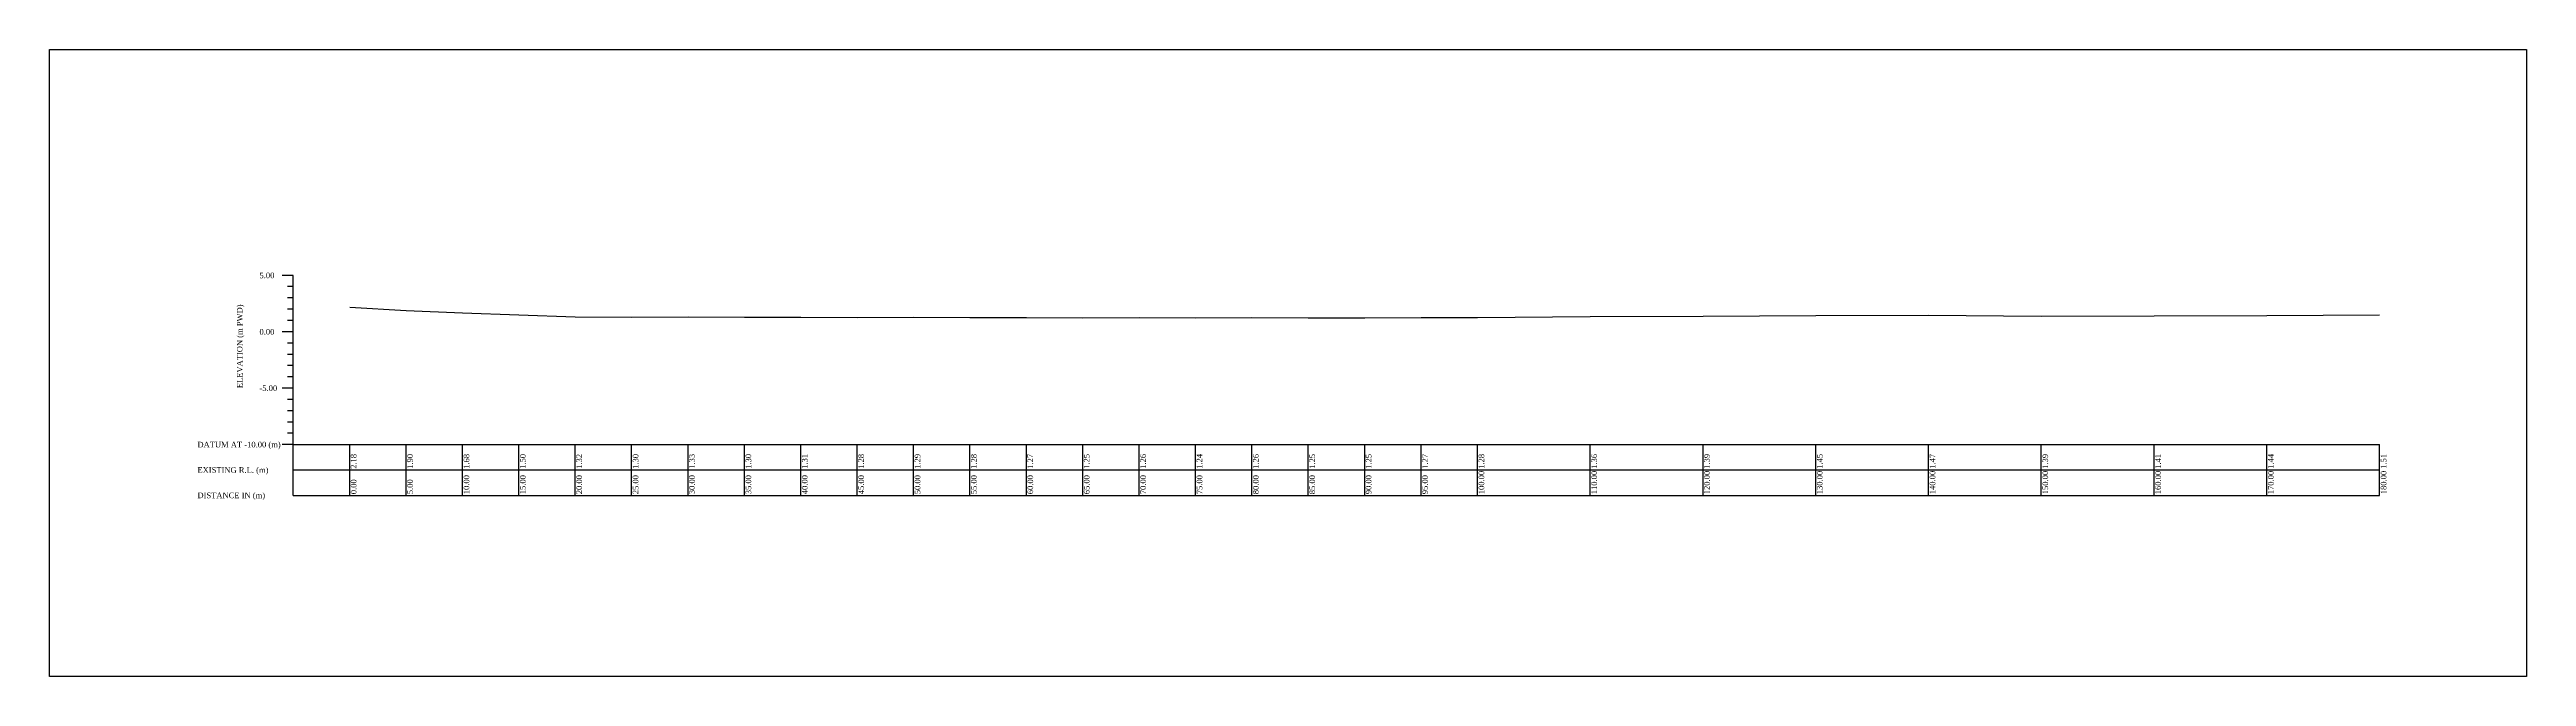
# Model space of a CAD drawing. Header units: metres. Extents: x -148477 to 168932, y -55673 to -2736.
# Drawn here: x -23221.2 to -23001.6, y -17281.1 to -17225.5 of the extents above; entities that cross this region are included whole.
import ezdxf

# ---------------------------------------------------------------- set-up
doc = ezdxf.new("R2010")
doc.units = ezdxf.units.M
doc.styles.add('liza', font='times.ttf', dxfattribs={"height": 2})

msp = doc.modelspace()

# ---------------------------------------------------------------- linework, layer by layer
at = {"color": 6, "linetype": 'Continuous', "lineweight": -3, "ltscale": 0.5}
for p, q in [((-23199.6159, -17245.5476), (-23200.6159, -17245.5476)), ((-23199.6159, -17246.5476), (-23200.1159, -17246.5476)), ((-23199.6159, -17247.5476), (-23200.1159, -17247.5476)), ((-23199.6159, -17265.0476), (-23199.6159, -17245.5476)), ((-23199.6159, -17248.5476), (-23200.1159, -17248.5476)), ((-23199.6159, -17249.5476), (-23200.1159, -17249.5476)), ((-23199.6159, -17250.5476), (-23200.6159, -17250.5476)), ((-23199.6159, -17251.5476), (-23200.1159, -17251.5476)), ((-23199.6159, -17252.5476), (-23200.1159, -17252.5476)), ((-23199.6159, -17253.5476), (-23200.1159, -17253.5476)), ((-23199.6159, -17255.5476), (-23200.6159, -17255.5476)), ((-23199.6159, -17254.5476), (-23200.1159, -17254.5476)), ((-23199.6159, -17256.5476), (-23200.1159, -17256.5476)), ((-23199.6159, -17257.5476), (-23200.1159, -17257.5476)), ((-23199.6159, -17258.5476), (-23200.1159, -17258.5476)), ((-23199.6159, -17260.5476), (-23200.6159, -17260.5476)), ((-23199.6159, -17259.5476), (-23200.1159, -17259.5476)), ((-23199.6159, -17260.5476), (-23014.6159, -17260.5476)), ((-23194.6159, -17265.0476), (-23194.6159, -17260.5476)), ((-23189.6159, -17265.0476), (-23189.6159, -17260.5476)), ((-23184.6159, -17265.0476), (-23184.6159, -17260.5476)), ((-23179.6159, -17265.0476), (-23179.6159, -17260.5476)), ((-23174.6159, -17265.0476), (-23174.6159, -17260.5476)), ((-23169.6159, -17265.0476), (-23169.6159, -17260.5476)), ((-23164.6159, -17265.0476), (-23164.6159, -17260.5476)), ((-23159.6159, -17265.0476), (-23159.6159, -17260.5476)), ((-23154.6159, -17265.0476), (-23154.6159, -17260.5476)), ((-23149.6159, -17265.0476), (-23149.6159, -17260.5476)), ((-23144.6159, -17265.0476), (-23144.6159, -17260.5476)), ((-23139.6159, -17265.0476), (-23139.6159, -17260.5476)), ((-23134.6159, -17265.0476), (-23134.6159, -17260.5476)), ((-23129.6159, -17265.0476), (-23129.6159, -17260.5476)), ((-23124.6159, -17265.0476), (-23124.6159, -17260.5476)), ((-23119.6159, -17265.0476), (-23119.6159, -17260.5476)), ((-23114.6159, -17265.0476), (-23114.6159, -17260.5476)), ((-23109.6159, -17265.0476), (-23109.6159, -17260.5476)), ((-23104.6159, -17265.0476), (-23104.6159, -17260.5476)), ((-23099.6159, -17265.0476), (-23099.6159, -17260.5476)), ((-23094.6159, -17265.0476), (-23094.6159, -17260.5476)), ((-23084.6159, -17265.0476), (-23084.6159, -17260.5476)), ((-23074.6159, -17265.0476), (-23074.6159, -17260.5476)), ((-23064.6159, -17265.0476), (-23064.6159, -17260.5476)), ((-23054.6159, -17265.0476), (-23054.6159, -17260.5476)), ((-23044.6159, -17265.0476), (-23044.6159, -17260.5476)), ((-23034.6159, -17265.0476), (-23034.6159, -17260.5476)), ((-23024.6159, -17265.0476), (-23024.6159, -17260.5476)), ((-23014.6159, -17265.0476), (-23014.6159, -17260.5476)), ((-23199.6159, -17262.7976), (-23014.6159, -17262.7976)), ((-23199.6159, -17265.0476), (-23014.6159, -17265.0476))]:
    msp.add_line(p, q, dxfattribs=at)
msp.add_lwpolyline([(-23221.2305, -17225.5308), (-23001.5987, -17225.5308), (-23001.5987, -17281.0992), (-23221.2305, -17281.0992)], close=True, dxfattribs=at)
msp.add_lwpolyline([(-23194.6159, -17248.3676), (-23189.6159, -17248.6476), (-23184.6159, -17248.8676), (-23179.6159, -17249.0476), (-23174.6159, -17249.2276), (-23169.6159, -17249.2476), (-23164.6159, -17249.2176), (-23159.6159, -17249.2476), (-23154.6159, -17249.2376), (-23149.6159, -17249.2676), (-23144.6159, -17249.2576), (-23139.6159, -17249.2676), (-23134.6159, -17249.2776), (-23129.6159, -17249.2976), (-23124.6159, -17249.2876), (-23119.6159, -17249.3076), (-23114.6159, -17249.2876), (-23109.6159, -17249.2976), (-23104.6159, -17249.2976), (-23099.6159, -17249.2776), (-23094.6159, -17249.2676), (-23084.6159, -17249.1876), (-23074.6159, -17249.1576), (-23064.6159, -17249.0976), (-23054.6159, -17249.0776), (-23044.6159, -17249.1576), (-23034.6159, -17249.1376), (-23024.6159, -17249.1076), (-23014.6159, -17249.0376)], dxfattribs=at)

# ---------------------------------------------------------------- texts
at = {"color": 6, "linetype": 'Continuous', "lineweight": -3, "ltscale": 0.5, "char_height": 0.5, "attachment_point": 1, "style": 'liza'}
for s, insert, width in [('5.00', (-23202.6159, -17245.2976), 2), ('0.00', (-23202.6159, -17250.2976), 2), ('-5.00', (-23202.6159, -17255.2976), 2), ('DATUM AT -10.00 (m)', (-23208.1159, -17260.2976), 7.5), ('EXISTING R.L. (m)', (-23208.1159, -17262.5476), 7.5), ('DISTANCE IN (m)', (-23208.1159, -17264.7976), 7.5)]:
    msp.add_mtext(s, dxfattribs=dict(at, insert=insert, width=width))
at = {"color": 6, "linetype": 'Continuous', "lineweight": -3, "ltscale": 0.5, "char_height": 0.5, "attachment_point": 1, "rotation": 90, "style": 'liza'}
for s, insert, width in [('ELEVATION (m PWD)', (-23204.6159, -17255.5476), 10), ('2.18', (-23194.5159, -17262.6976), 2.15), ('1.90', (-23189.5159, -17262.6976), 2.15), ('1.68', (-23184.5159, -17262.6976), 2.15), ('1.50', (-23179.5159, -17262.6976), 2.15), ('1.32', (-23174.5159, -17262.6976), 2.15), ('1.30', (-23169.5159, -17262.6976), 2.15), ('1.33', (-23164.5159, -17262.6976), 2.15), ('1.30', (-23159.5159, -17262.6976), 2.15), ('1.31', (-23154.5159, -17262.6976), 2.15), ('1.28', (-23149.5159, -17262.6976), 2.15), ('1.29', (-23144.5159, -17262.6976), 2.15), ('1.28', (-23139.5159, -17262.6976), 2.15), ('1.27', (-23134.5159, -17262.6976), 2.15), ('1.25', (-23129.5159, -17262.6976), 2.15), ('1.26', (-23124.5159, -17262.6976), 2.15), ('1.24', (-23119.5159, -17262.6976), 2.15), ('1.26', (-23114.5159, -17262.6976), 2.15), ('1.25', (-23109.5159, -17262.6976), 2.15), ('1.25', (-23104.5159, -17262.6976), 2.15), ('1.27', (-23099.5159, -17262.6976), 2.15), ('1.28', (-23094.5159, -17262.6976), 2.15), ('100.00', (-23094.5159, -17264.9476), 2.15), ('110.00', (-23084.5159, -17264.9476), 2.15), ('1.36', (-23084.5159, -17262.6976), 2.15), ('120.00', (-23074.5159, -17264.9476), 2.15), ('1.39', (-23074.5159, -17262.6976), 2.15), ('130.00', (-23064.5159, -17264.9476), 2.15), ('1.45', (-23064.5159, -17262.6976), 2.15), ('140.00', (-23054.5159, -17264.9476), 2.15), ('1.47', (-23054.5159, -17262.6976), 2.15), ('150.00', (-23044.5159, -17264.9476), 2.15), ('1.39', (-23044.5159, -17262.6976), 2.15), ('160.00', (-23034.5159, -17264.9476), 2.15), ('1.41', (-23034.5159, -17262.6976), 2.15), ('170.00', (-23024.5159, -17264.9476), 2.15), ('1.44', (-23024.5159, -17262.6976), 2.15), ('180.00', (-23014.5159, -17264.9476), 2.15), ('1.51', (-23014.5159, -17262.6976), 2.15), ('0.00', (-23194.5159, -17264.9476), 2.15), ('5.00', (-23189.5159, -17264.9476), 2.15), ('10.00', (-23184.5159, -17264.9476), 2.15), ('15.00', (-23179.5159, -17264.9476), 2.15), ('20.00', (-23174.5159, -17264.9476), 2.15), ('25.00', (-23169.5159, -17264.9476), 2.15), ('30.00', (-23164.5159, -17264.9476), 2.15), ('35.00', (-23159.5159, -17264.9476), 2.15), ('40.00', (-23154.5159, -17264.9476), 2.15), ('45.00', (-23149.5159, -17264.9476), 2.15), ('50.00', (-23144.5159, -17264.9476), 2.15), ('55.00', (-23139.5159, -17264.9476), 2.15), ('60.00', (-23134.5159, -17264.9476), 2.15), ('65.00', (-23129.5159, -17264.9476), 2.15), ('70.00', (-23124.5159, -17264.9476), 2.15), ('75.00', (-23119.5159, -17264.9476), 2.15), ('80.00', (-23114.5159, -17264.9476), 2.15), ('85.00', (-23109.5159, -17264.9476), 2.15), ('90.00', (-23104.5159, -17264.9476), 2.15), ('95.00', (-23099.5159, -17264.9476), 2.15)]:
    msp.add_mtext(s, dxfattribs=dict(at, insert=insert, width=width))

doc.saveas('drawing.dxf')
